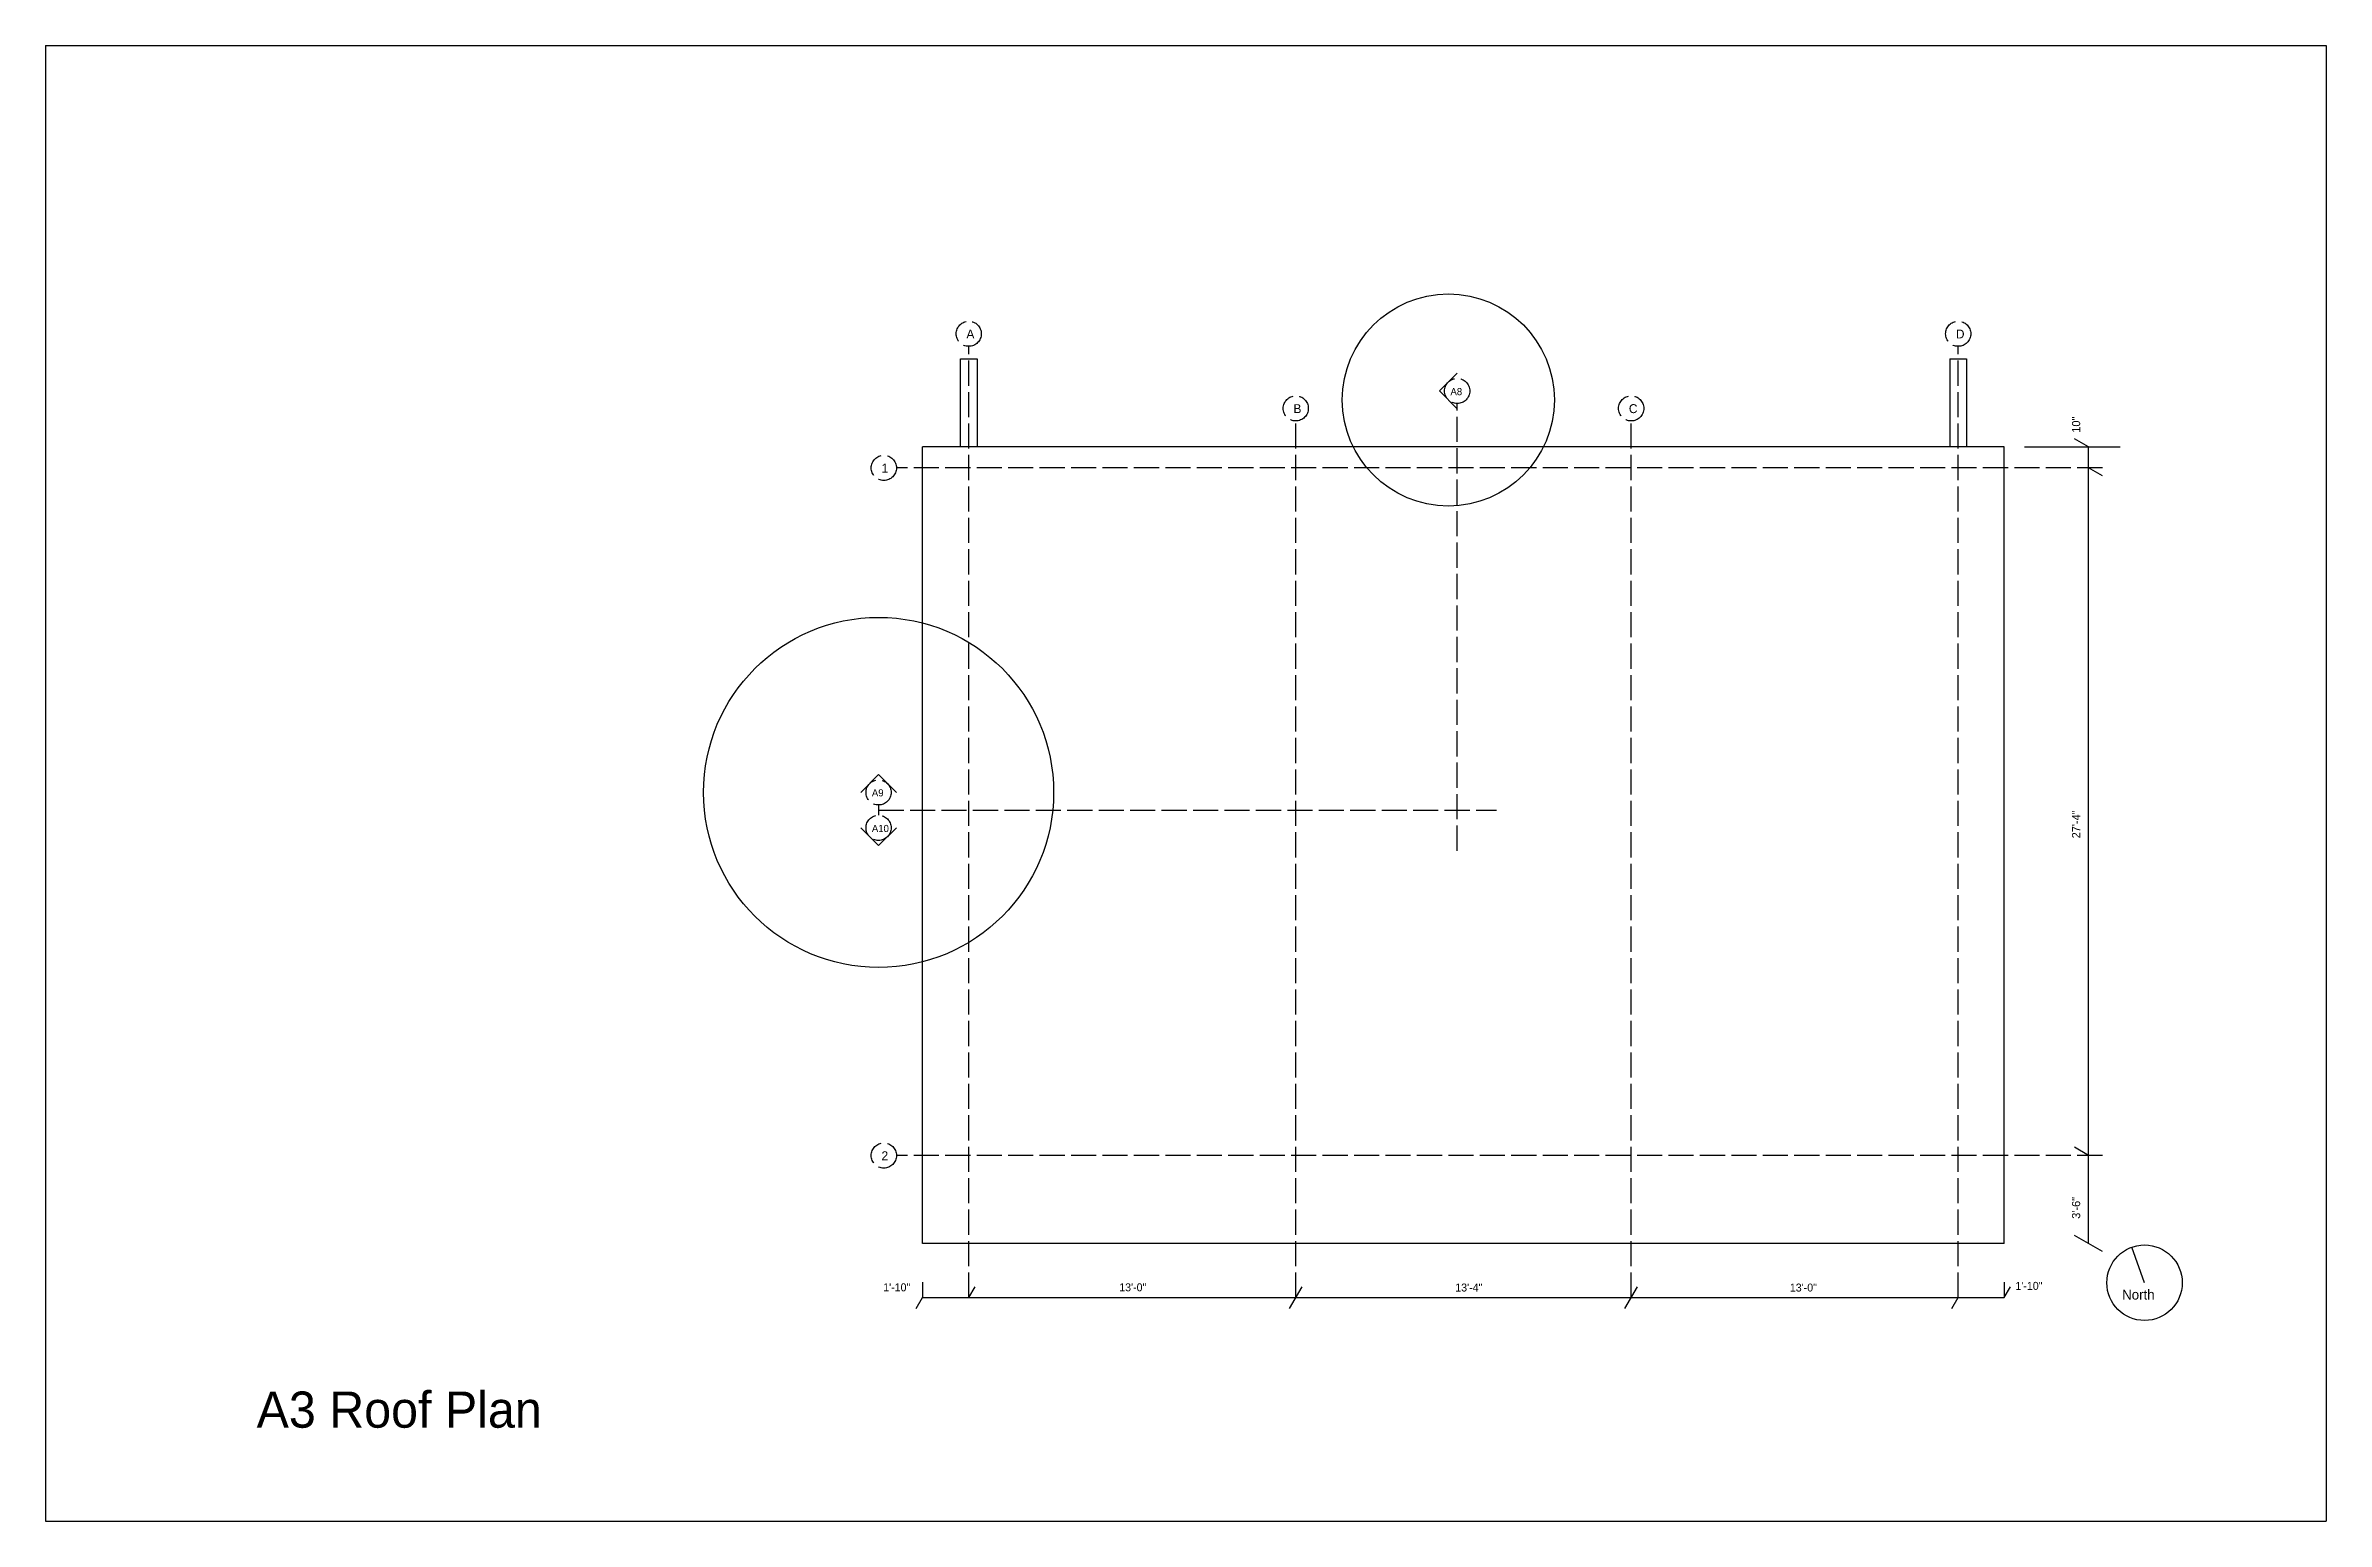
# Model space of a CAD drawing. Header units: inches. Extents: x -173 to 8259, y -1622 to 3486.
# Drawn here: x 967 to 2055, y 1211 to 1915 of the extents above; entities that cross this region are included whole.
import ezdxf

# ---------------------------------------------------------------- set-up
doc = ezdxf.new("R2010")
doc.units = ezdxf.units.IN
doc.header["$MEASUREMENT"] = 0
doc.linetypes.add('ACAD_ISO02W100', pattern=[15, 12, -3])
for name, color, linetype in [('const', 7, 'Continuous'), ('e1', 7, 'Continuous'), ('e2', 251, 'Continuous'), ('grid', 252, 'ACAD_ISO02W100'), ('walls', 7, 'Continuous')]:
    doc.layers.add(name, color=color, linetype=linetype)

msp = doc.modelspace()

# ---------------------------------------------------------------- texts
at = {"layer": 'const', "attachment_point": 1}
for s, insert, char_height, width in [('A', (1406.2, 1779.8), 4.26, 1625.197), ('D', (1878.2, 1779.8), 4.26, 1625.197), ('A8', (1637.1, 1751.9), 3.41, 1300.158), ('B', (1562.2, 1744.2), 4.26, 1625.197), ('C', (1722.2, 1744.2), 4.26, 1625.197), ('1', (1365.7, 1715.8), 4.26, 1625.197), ('A9', (1361.1, 1560.5), 3.41, 1300.158), ('A10', (1361.1, 1543.5), 3.41, 1300.158), ('2', (1365.7, 1387.8), 4.26, 1625.197), ('1\'-10"', (1366.5, 1324.8), 3.79, 1444.62), ('13\'-0"', (1479.1, 1324.8), 3.79, 1444.62), ('13\'-4"', (1639.4, 1324.7), 3.79, 1444.62), ('13\'-0"', (1799, 1324.7), 3.79, 1444.62), ('1\'-10"', (1906.6, 1325.5), 3.79, 1444.62), ('North', (1957.5, 1321.8), 4.74, 1805.775), ('A3 Roof Plan', (1067.6, 1273.2), 17.262, 6582.049)]:
    msp.add_mtext(s, dxfattribs=dict(at, insert=insert, char_height=char_height, width=width))
at = {"layer": 'const', "char_height": 3.91, "width": 1491.22, "attachment_point": 1, "rotation": 90}
for s, insert in [('10"', (1933.6, 1730.6)), ('27\'-4"', (1933.6, 1537.1)), ('3\'-6"', (1933.6, 1355.6))]:
    msp.add_mtext(s, dxfattribs=dict(at, insert=insert))

# ---------------------------------------------------------------- linework, layer by layer
for p, q in [((966.9, 1915.3), (2054.9, 1915.3)), ((966.9, 1915.3), (966.9, 1211.3)), ((2054.9, 1915.3), (2054.9, 1211.3)), ((966.9, 1211.3), (2054.9, 1211.3))]:
    msp.add_line(p, q)
at = {"layer": 'const'}
for p, q in [((1941.5, 1723.8), (1934.8, 1727.7)), ((1941.5, 1343.8), (1941.5, 1723.8)), ((1948.1, 1710), (1941.5, 1713.8)), ((1941.5, 1385.8), (1934.8, 1389.7)), ((1948.1, 1340), (1934.8, 1347.7)), ((1382.3, 1312.8), (1385.3, 1318)), ((1385.3, 1325.3), (1385.3, 1318)), ((1385.3, 1318), (1901.3, 1318)), ((1407.3, 1318), (1410.3, 1323.2)), ((1560.3, 1312.8), (1566.3, 1323.2)), ((1720.3, 1312.8), (1726.3, 1323.2)), ((1876.3, 1312.8), (1879.3, 1318)), ((1901.3, 1325.3), (1901.3, 1318)), ((1901.3, 1318), (1904.3, 1323.2))]:
    msp.add_line(p, q, dxfattribs=at)
at = {"layer": 'e1'}
msp.add_line((1901.3, 1343.8), (1385.3, 1343.8), dxfattribs=at)
msp.add_circle((1968.2, 1325.1), 18, dxfattribs=at)
at = {"layer": 'e2'}
msp.add_line((1910.9, 1723.8), (1956.5, 1723.8), dxfattribs=at)
for centre, radius in [((1636.1, 1746.2), 50.6), ((1364.3, 1559), 83.5)]:
    msp.add_circle(centre, radius, dxfattribs=at)
at = {"layer": 'grid'}
for p, q in [((1407.3, 1318), (1407.3, 1771.8)), ((1879.3, 1318), (1879.3, 1771.8)), ((1640.3, 1531.2), (1640.3, 1744.5)), ((1563.3, 1318), (1563.3, 1736.2)), ((1723.3, 1318), (1723.3, 1736.2)), ((1948.1, 1713.8), (1372.8, 1713.8)), ((1364.3, 1553), (1364.3, 1548.1)), ((1364.3, 1550.6), (1659.1, 1550.6)), ((1948.1, 1385.8), (1372.8, 1385.8))]:
    msp.add_line(p, q, dxfattribs=at)
for centre in [(1407.3, 1777.8), (1879.3, 1777.8), (1640.3, 1750.5), (1563.3, 1742.2), (1723.3, 1742.2), (1366.8, 1713.8), (1364.3, 1559), (1364.3, 1542.1), (1366.8, 1385.8)]:
    msp.add_circle(centre, 6, dxfattribs=at)
at = {"layer": 'walls'}
for p, q in [((1403.3, 1723.8), (1403.3, 1765.8)), ((1403.3, 1765.8), (1411.3, 1765.8)), ((1411.3, 1765.8), (1411.3, 1723.8)), ((1875.3, 1765.8), (1883.3, 1765.8)), ((1875.3, 1765.8), (1875.3, 1723.8)), ((1883.3, 1765.8), (1883.3, 1723.8)), ((1640.3, 1759), (1631.8, 1750.5)), ((1640.3, 1742), (1631.8, 1750.5)), ((1385.3, 1343.8), (1385.3, 1723.8)), ((1901.3, 1723.8), (1385.3, 1723.8)), ((1901.3, 1343.8), (1901.3, 1723.8)), ((1355.8, 1559), (1364.3, 1567.5)), ((1372.8, 1559), (1364.3, 1567.5)), ((1355.8, 1542.1), (1364.3, 1533.6)), ((1372.8, 1542.1), (1364.3, 1533.6)), ((1968.2, 1325.1), (1962.1, 1342))]:
    msp.add_line(p, q, dxfattribs=at)

msp.set_redraw_order([(e.dxf.handle, doc.entitydb.next_handle()) for e in msp.query("TEXT MTEXT ATTDEF DIMENSION ARC_DIMENSION")])  # texts and dimensions are drawn at this point

doc.saveas('drawing.dxf')
